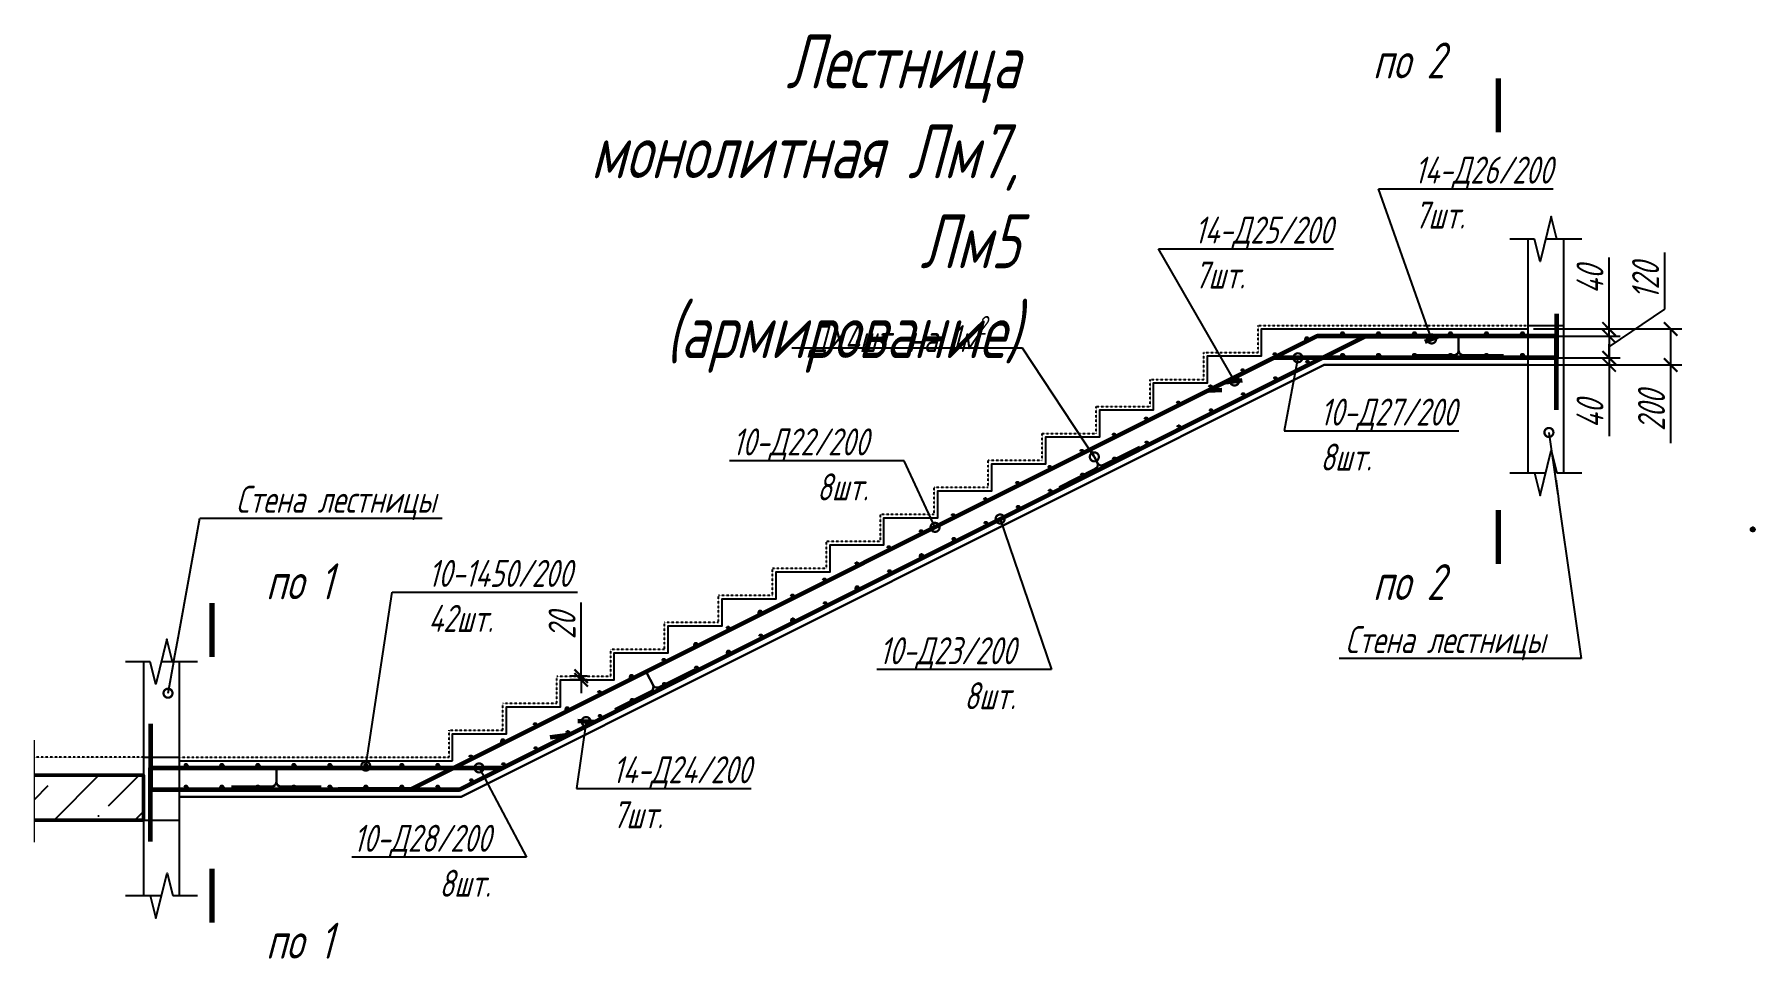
# Model space of a CAD drawing. Header units: millimetres. Extents: x 645 to 249636, y -127504 to 76561.
# Drawn here: x 213634 to 223197, y -22981 to -17843 of the extents above; entities that cross this region are included whole.
import ezdxf
from ezdxf import colors
from ezdxf.entities.mleader import LeaderData, LeaderLine
from ezdxf.enums import TextEntityAlignment as Align
from ezdxf.math import Vec2, Vec3

# ---------------------------------------------------------------- set-up
doc = ezdxf.new("R2010")
doc.units = ezdxf.units.MM
doc.linetypes.add('JIS_02_1.0', pattern=[2, 1, -1])
doc.layers.get('Defpoints').update_dxf_attribs({"color": 8})
for name, color, linetype, lineweight in [('монолит', 5, 'Continuous', 50), ('Обозначение', 94, 'Continuous', 25), ('Обозначения @ 50', 82, 'Continuous', 25), ('Основная', 7, 'Continuous', 60), ('размер', 202, 'Continuous', 15)]:
    doc.layers.add(name, color=color, linetype=linetype, lineweight=lineweight)
doc.layers.add('пол', color=7, linetype='JIS_02_1.0')
doc.styles.get("Standard").update_dxf_attribs({"font": 'simplex.shx', "width": 0.7, "oblique": 15, "height": 3})
doc.dimstyles.new('Default', dxfattribs={"dimtxt": 3, "dimasz": 1.5, "dimexe": 1.25, "dimexo": 0.625, "dimtad": 1, "dimdec": 0, "dimtxsty": 'Standard', "dimblk": 'ARCHTICK', "dimcen": 2.5, "dimadec": 0, "dimazin": 0, "dimtfac": 1, "dimtdec": 0, "dimtmove": 0, "dimatfit": 3, "dimfxl": 1, "dimarcsym": 0})

msp = doc.modelspace()

# ---------------------------------------------------------------- texts
at = {"layer": 'Обозначение', "oblique": 15, "width": 0.7}
msp.add_text('по 2', height=200, dxfattribs=at).set_placement((221476.874, -18087.987), align=Align.RIGHT)
msp.add_text('по 1', height=200, dxfattribs=at).set_placement((214921.865, -20983.8))
msp.add_text('по 2', height=200, dxfattribs=at).set_placement((221476.874, -20787.854), align=Align.TOP_RIGHT)
msp.add_text('по 1', height=200, dxfattribs=at).set_placement((214921.865, -22781.606), align=Align.TOP_LEFT)
at = {"layer": 'Обозначение', "insert": (219112.595, -17842.64), "char_height": 150, "width": 3017.91818, "attachment_point": 3}
msp.add_mtext('{\\H2x;Лестница монолитная Лм7, Лм5\\P(армирование)}', dxfattribs=at)

# ---------------------------------------------------------------- blocks, each defined once
blk = doc.blocks.new('*U214')
at = {"color": 0, "linetype": 'ByBlock', "lineweight": -2}
for points in [[(0, 2), (-3, 2), (-3, 1.25), (0, 1.25)], [(0, -2), (-3, -2), (-3, -1.25), (0, -1.25)]]:
    blk.add_wipeout(points, dxfattribs=at)
blk.add_wipeout([(-3, -1.25), (0, -1.25), (-2.5, -0.62), (2.5, 0.62), (0, 1.25), (-3, 1.25)], dxfattribs=at)
at = {"color": 0, "linetype": 'ByBlock', "lineweight": -2, "ltscale": 100}
for points in [[(0, 1.25), (0, 2), (0, 4)], [(0, -1.25), (-2.5, -0.62), (2.5, 0.62), (0, 1.25)], [(0, -4), (0, -2), (0, -1.25)]]:
    blk.add_lwpolyline(points, dxfattribs=at)
blk = doc.blocks.new('_DotSmall')
at = {"color": 0, "linetype": 'ByBlock', "const_width": 0.5}
blk.add_lwpolyline([(-0.0625, 0, 1), (0.0625, 0, 1)], format="xyb", close=True, dxfattribs=at)
blk = doc.blocks.new('_ArchTick')
at = {"color": 0, "linetype": 'ByBlock', "const_width": 0.15}
blk.add_lwpolyline([(-0.5, -0.5), (0.5, 0.5)], dxfattribs=at)
blk = doc.blocks.new('*D254')
at = {"layer": 'Defpoints', "color": 0, "transparency": 16777216}
for p in [(221940.6, -19480.8), (222393, -19480.8), (221940.6, -19520.8)]:
    blk.add_point(p, dxfattribs=at)
at = {"layer": 'Обозначение', "color": 0, "lineweight": -2, "transparency": 16777216}
for p, q in [((222393, -19480.8), (222393, -19084.1)), ((221971.9, -19480.8), (222455.5, -19480.8)), ((222393, -19520.8), (222393, -19480.8)), ((221971.9, -19520.8), (222455.5, -19520.8)), ((222393, -19520.8), (222393, -19595.8))]:
    blk.add_line(p, q, dxfattribs=at)
at = {"layer": 'Обозначение', "color": 0, "lineweight": -2, "transparency": 16777216, "xscale": 75, "yscale": 75, "zscale": 75}
for p, rotation in [((222393, -19480.8), 270), ((222393, -19520.8), 90)]:
    blk.add_blockref('_ArchTick', p, dxfattribs=dict(at, rotation=rotation))
at = {"layer": 'Обозначение', "color": 0, "transparency": 16777216, "insert": (222286.7, -19207.5), "char_height": 150, "attachment_point": 5, "rotation": 90}
blk.add_mtext('40', dxfattribs=at)
blk = doc.blocks.new('*D255')
at = {"layer": 'Defpoints', "color": 0, "transparency": 16777216}
for p in [(221940.6, -19640.8), (221940.6, -19680.8), (222393, -19680.8)]:
    blk.add_point(p, dxfattribs=at)
at = {"layer": 'Обозначение', "color": 0, "lineweight": -2, "transparency": 16777216}
for p, q in [((222393, -19640.8), (222393, -19565.8)), ((221971.9, -19640.8), (222455.5, -19640.8)), ((221971.9, -19680.8), (222455.5, -19680.8)), ((222393, -19640.8), (222393, -19680.8)), ((222393, -19680.8), (222393, -20077.4))]:
    blk.add_line(p, q, dxfattribs=at)
at = {"layer": 'Обозначение', "color": 0, "lineweight": -2, "transparency": 16777216, "xscale": 75, "yscale": 75, "zscale": 75}
for p, rotation in [((222393, -19640.8), 270), ((222393, -19680.8), 90)]:
    blk.add_blockref('_ArchTick', p, dxfattribs=dict(at, rotation=rotation))
at = {"layer": 'Обозначение', "color": 0, "transparency": 16777216, "insert": (222286.7, -19954.1), "char_height": 150, "attachment_point": 5, "rotation": 90}
blk.add_mtext('40', dxfattribs=at)
blk = doc.blocks.new('*D256')
at = {"layer": 'Defpoints', "color": 0, "transparency": 16777216}
for p in [(221940.6, -19520.8), (221940.6, -19640.8), (222393, -19640.8)]:
    blk.add_point(p, dxfattribs=at)
at = {"layer": 'Обозначение', "color": 0, "lineweight": -2, "transparency": 16777216}
for p, q in [((222702.2, -19371.4), (222702.2, -19056.4)), ((222393, -19580.8), (222702.2, -19371.4)), ((221971.9, -19520.8), (222455.5, -19520.8)), ((222393, -19520.8), (222393, -19640.8)), ((221971.9, -19640.8), (222455.5, -19640.8))]:
    blk.add_line(p, q, dxfattribs=at)
at = {"layer": 'Обозначение', "color": 0, "lineweight": -2, "transparency": 16777216, "xscale": 75, "yscale": 75, "zscale": 75}
for p, rotation in [((222393, -19520.8), 90), ((222393, -19640.8), 270)]:
    blk.add_blockref('_ArchTick', p, dxfattribs=dict(at, rotation=rotation))
at = {"layer": 'Обозначение', "color": 0, "transparency": 16777216, "insert": (222595.9, -19213.9), "char_height": 150, "attachment_point": 5, "rotation": 90}
blk.add_mtext('120', dxfattribs=at)
blk = doc.blocks.new('*D257')
at = {"layer": 'Defpoints', "color": 0, "transparency": 16777216}
for p in [(221940.6, -19480.8), (221940.6, -19680.8), (222735.1, -19680.8)]:
    blk.add_point(p, dxfattribs=at)
at = {"layer": 'Обозначение', "color": 0, "lineweight": -2, "transparency": 16777216}
for p, q in [((221971.9, -19480.8), (222797.6, -19480.8)), ((222735.1, -19480.8), (222735.1, -19680.8)), ((221971.9, -19680.8), (222797.6, -19680.8)), ((222735.1, -19680.8), (222735.1, -20115.8))]:
    blk.add_line(p, q, dxfattribs=at)
at = {"layer": 'Обозначение', "color": 0, "lineweight": -2, "transparency": 16777216, "xscale": 75, "yscale": 75, "zscale": 75}
for p, rotation in [((222735.1, -19480.8), 90), ((222735.1, -19680.8), 270)]:
    blk.add_blockref('_ArchTick', p, dxfattribs=dict(at, rotation=rotation))
at = {"layer": 'Обозначение', "color": 0, "transparency": 16777216, "insert": (222628.8, -19935.8), "char_height": 150, "attachment_point": 5, "rotation": 90}
blk.add_mtext('200', dxfattribs=at)
blk = doc.blocks.new('*D258')
at = {"layer": 'Defpoints', "color": 0, "transparency": 16777216}
for p in [(216675.2, -21410.9), (216739.6, -21410.9), (216739.6, -21430.8)]:
    blk.add_point(p, dxfattribs=at)
at = {"layer": 'Обозначение', "color": 0, "lineweight": -2, "transparency": 16777216}
for p, q in [((216675.2, -21410.9), (216675.2, -21000.8)), ((216708.4, -21410.9), (216612.7, -21410.9)), ((216675.2, -21430.8), (216675.2, -21410.9)), ((216708.4, -21430.8), (216612.7, -21430.8)), ((216675.2, -21430.8), (216675.2, -21505.8))]:
    blk.add_line(p, q, dxfattribs=at)
at = {"layer": 'Обозначение', "color": 0, "lineweight": -2, "transparency": 16777216, "xscale": 75, "yscale": 75, "zscale": 75}
for p, rotation in [((216675.2, -21410.9), 270), ((216675.2, -21430.8), 90)]:
    blk.add_blockref('_ArchTick', p, dxfattribs=dict(at, rotation=rotation))
at = {"layer": 'Обозначение', "color": 0, "transparency": 16777216, "insert": (216569, -21130.8), "char_height": 150, "attachment_point": 5, "rotation": 90}
blk.add_mtext('20', dxfattribs=at)
blk = doc.blocks.new('*U250')
at = {"layer": 'Основная'}
blk.add_circle((30, 10), 5, dxfattribs=at)
blk = doc.blocks.new('*U251')
at = {"layer": 'Основная', "color": 0, "linetype": 'ByBlock', "lineweight": -2, "transparency": 16777216}
for p in [(190494.1, -19520.8), (190694.1, -19520.8), (190894.1, -19520.8), (191094.1, -19520.8), (191294.1, -19520.8), (191494.1, -19520.8), (196527.6, -21920.8), (196727.6, -21920.8), (196927.6, -21920.8), (197127.6, -21920.8), (197327.6, -21920.8), (197527.6, -21920.8), (197727.6, -21920.8), (197927.6, -21920.8)]:
    blk.add_blockref('*U250', p, dxfattribs=at)
at = {"layer": 'Основная', "color": 0, "linetype": 'ByBlock', "lineweight": -2, "transparency": 16777216, "rotation": 333.434948822922}
for p in [(191691, -19533.9), (191869.9, -19623.3), (192048.8, -19712.8), (192227.7, -19802.2), (192406.6, -19891.6), (192585.5, -19981.1), (192764.3, -20070.5), (192943.2, -20160), (193122.1, -20249.4), (193301, -20338.9), (193479.9, -20428.3), (193658.8, -20517.7), (193837.7, -20607.2), (194016.5, -20696.6), (194195.4, -20786.1), (194374.3, -20875.5), (194553.2, -20965), (194732.1, -21054.4), (194911, -21143.8), (195089.9, -21233.3), (195268.7, -21322.7), (195447.6, -21412.2), (195626.5, -21501.6), (195805.4, -21591), (195984.3, -21680.5), (196163.2, -21769.9), (196342.1, -21859.4)]:
    blk.add_blockref('*U250', p, dxfattribs=at)
blk = doc.blocks.new('*U252')
at = {"layer": 'Основная'}
blk.add_circle((30, 10), 5, dxfattribs=at)
blk = doc.blocks.new('*U253')
at = {"layer": 'Основная', "color": 0, "linetype": 'ByBlock', "lineweight": -2, "transparency": 16777216}
for p in [(190494.1, -19640.8), (190694.1, -19640.8), (190894.1, -19640.8), (191094.1, -19640.8), (191294.1, -19640.8), (191494.1, -19640.8), (196527.6, -22040.8), (196727.6, -22040.8), (196927.6, -22040.8), (197127.6, -22040.8), (197327.6, -22040.8), (197527.6, -22040.8), (197727.6, -22040.8), (197927.6, -22040.8)]:
    blk.add_blockref('*U252', p, dxfattribs=at)
at = {"layer": 'Основная', "color": 0, "linetype": 'ByBlock', "lineweight": -2, "transparency": 16777216, "rotation": 333.434948822922}
for p in [(191688, -19666.5), (191866.9, -19756), (192045.8, -19845.4), (192224.7, -19934.9), (192403.6, -20024.3), (192582.5, -20113.7), (192761.4, -20203.2), (192940.2, -20292.6), (193119.1, -20382.1), (193298, -20471.5), (193476.9, -20561), (193655.8, -20650.4), (193834.7, -20739.8), (194013.6, -20829.3), (194192.4, -20918.7), (194371.3, -21008.2), (194550.2, -21097.6), (194729.1, -21187.1), (194908, -21276.5), (195086.9, -21365.9), (195265.7, -21455.4), (195444.6, -21544.8), (195623.5, -21634.3), (195802.4, -21723.7), (195981.3, -21813.2), (196160.2, -21902.6), (196339.1, -21992)]:
    blk.add_blockref('*U252', p, dxfattribs=at)

# ---------------------------------------------------------------- dimensions: what is measured, and where the dimension line sits
at = {"layer": 'Обозначение'}
for base, p1, p2, picture, middle in [((222392.96, -19680.783), (221940.61, -19640.783), (221940.61, -19680.783), '*D255', (222286.71, -19954.103)), ((216675.214, -21410.852), (216739.617, -21430.783), (216739.617, -21410.852), '*D258', (216568.964, -21130.834))]:
    dim = msp.add_linear_dim(base=base, p1=p1, p2=p2, angle=90, dimstyle='Default', dxfattribs=at)
    dim.commit()
    dim.dimension.update_dxf_attribs({"geometry": picture, "text_midpoint": middle})

# ---------------------------------------------------------------- hatches: boundary and pattern name
h = msp.add_hatch()
h.set_pattern_fill('ANSI36', color=256, scale=50)
h.set_pattern_definition([(45, (-76646393.88, 51479861.35), (84.18990114, 308.69630416), [396.875, -79.375, 0, -79.375])])
h.paths.add_polyline_path([(213633.823, -22211.055), (213633.823, -21961.055), (214240.683, -21961.055), (214240.683, -22211.055)])

# ---------------------------------------------------------------- linework, layer by layer
at = {"layer": 'Defpoints'}
for points in [[(214440.614, -21920.783), (215969.866, -21920.783), (220769.866, -19520.783), (221940.61, -19520.783)], [(214440.614, -22040.783), (215998.194, -22040.783), (220798.194, -19640.783), (221940.61, -19640.783)], [(214440.614, -22080.783), (216007.636, -22080.783), (220807.636, -19680.783), (221940.61, -19680.783)]]:
    msp.add_lwpolyline(points, dxfattribs=at)
at = {"layer": 'монолит', "ltscale": 5}
msp.add_lwpolyline([(213633.823, -22211.055), (214240.683, -22211.055), (214240.683, -22211.055), (214240.683, -21961.055), (213633.823, -21961.055)], dxfattribs=at)
at = {"layer": 'Обозначение'}
for p, q in [((221940.61, -19460.783), (222140.61, -19460.783)), ((214240.614, -21860.852), (214440.614, -21860.852))]:
    msp.add_line(p, q, dxfattribs=at)
for points in [[(221776.874, -18387.987, 30, 30, 0), (221776.874, -18087.987, 30, 30, 0), (221776.874, -18187.987, 0, 40, 0), (221576.874, -18187.987, 0, 0, 0), (221276.874, -18187.987, 0, 0, 0)], [(214621.865, -21303.679, 30, 30, 0), (214621.865, -21003.679, 30, 30, 0), (214621.865, -21103.679, 0, 40, 0), (214821.865, -21103.679, 0, 0, 0), (215121.865, -21103.679, 0, 0, 0)], [(214621.865, -22481.606, 30, 30, 0), (214621.865, -22781.606, 30, 30, 0), (214621.865, -22681.606, 0, 40, 0), (214821.865, -22681.606, 0, 0, 0), (215121.865, -22681.606, 0, 0, 0)]]:
    msp.add_lwpolyline(points, format="xyseb", dxfattribs=at)
for points in [[(222140.61, -18980.783), (221940.61, -18980.783), (221940.61, -20280.783), (222140.61, -20280.783)], [(214440.614, -21330.783), (214240.614, -21330.783), (214240.614, -22630.783), (214440.614, -22630.783)]]:
    msp.add_lwpolyline(points, close=True, dxfattribs=at)
at = {"layer": 'Обозначение', "color": 140, "ltscale": 5}
msp.add_lwpolyline([(215960.423, -21880.783), (215960.423, -21730.783), (216260.423, -21730.783), (216260.423, -21580.783), (216560.423, -21580.783), (216560.423, -21430.783), (216859.684, -21430.783), (216859.684, -21280.783), (217159.684, -21280.783), (217159.684, -21130.783), (217459.684, -21130.783), (217459.684, -20980.783), (217759.684, -20980.783), (217759.684, -20830.783), (218059.684, -20830.783), (218059.684, -20680.783), (218359.684, -20680.783), (218359.684, -20530.783), (218659.684, -20530.783), (218659.684, -20380.783), (218959.684, -20380.783), (218959.684, -20230.783), (219259.684, -20230.783), (219259.684, -20080.783), (219559.684, -20080.783), (219559.684, -19930.783), (219859.684, -19930.783), (219859.684, -19780.783), (220159.684, -19780.783), (220159.684, -19630.783), (220459.684, -19630.783), (220459.684, -19480.783), (221940.61, -19480.783), (221940.61, -19680.783), (220807.636, -19680.783), (216007.636, -22080.783), (214440.614, -22080.783), (214440.614, -21880.783), (215960.423, -21880.783)], dxfattribs=at)
at = {"layer": 'Обозначение'}
for points in [[(221940.61, -19680.783), (222140.61, -19680.783)], [(214240.614, -22210.852), (214440.614, -22210.852)]]:
    msp.add_lwpolyline(points, dxfattribs=at)
at = {"layer": 'Основная'}
for points in [[(222100.61, -19395.783), (222100.61, -19640.783), (221940.61, -19640.783), (220529.762, -19640.783), (220167.488, -19821.842), (220238.169, -19819.81)], [(214280.614, -21675.783), (214280.614, -21920.783), (214440.614, -21920.783), (216238.194, -21920.783), (216600.437, -21739.662), (216502.193, -21752.178)]]:
    msp.add_lwpolyline(points, dxfattribs=at)
at = {"layer": 'Основная', "color": 190}
msp.add_lwpolyline([(215593.194, -22040.783), (215998.194, -22040.783), (221038.194, -19520.783), (221443.194, -19520.783), (221368.765, -19551.671)], dxfattribs=at)
at = {"layer": 'Основная', "color": 230}
for points in [[(222100.61, -19930.783), (222100.61, -19520.783), (221940.61, -19520.783), (220769.866, -19520.783), (220259.998, -19775.607), (220351.313, -19764.887)], [(214280.614, -22330.783), (214280.614, -21920.783), (214440.614, -21920.783), (216238.194, -21920.783), (216748.017, -21665.871), (216657.534, -21660.5)]]:
    msp.add_lwpolyline(points, dxfattribs=at)
at = {"layer": 'Основная', "lineweight": 30}
for points in [[(221806.228, -19625.811), (221581.228, -19625.811, -0.41421356), (221556.228, -19600.811), (221556.228, -19525.811), (221556.228, -19600.811, -0.41421356), (221531.228, -19625.811), (221306.228, -19625.811)], [(219781.166, -20135.822), (219579.92, -20236.445, -0.41421356), (219546.379, -20225.264), (219512.838, -20158.182), (219546.379, -20225.264, -0.41421356), (219535.199, -20258.805), (219333.953, -20359.428)], [(217309.748, -21371.531), (217108.501, -21472.154, -0.41421356), (217074.96, -21460.974), (217041.419, -21393.892), (217074.96, -21460.974, -0.41421356), (217063.78, -21494.515), (216862.534, -21595.138)], [(215229.673, -22023.748), (215004.673, -22023.748, -0.41421356), (214979.673, -21998.748), (214979.673, -21923.748), (214979.673, -21998.748, -0.41421356), (214954.673, -22023.748), (214729.673, -22023.748)]]:
    msp.add_lwpolyline(points, format="xyb", dxfattribs=at)
at = {"layer": 'Основная'}
msp.add_circle((223191.879, -20594.76), 5, dxfattribs=at)
at = {"layer": 'пол'}
msp.add_lwpolyline([(214240.614, -21860.852), (213633.823, -21860.852)], dxfattribs=at)
at = {"layer": 'размер', "ltscale": 0.05}
msp.add_line((213633.823, -22333.78), (213633.823, -21767.21), dxfattribs=at)

msp.set_redraw_order([(e.dxf.handle, doc.entitydb.next_handle()) for e in msp.query("TEXT MTEXT ATTDEF DIMENSION ARC_DIMENSION")])  # texts and dimensions are drawn at this point

# ---------------------------------------------------------------- leaders
at = {"layer": 'Обозначение'}
ml = msp.add_multileader_mtext('Standard', dxfattribs=at)
ml.set_content('14-Д25/200^J7шт.', color=256)
ml.set_leader_properties()
ml.set_arrow_properties(name='DOTSMALL')
ml.build(insert=Vec2(0, 0))
ml.multileader.update_dxf_attribs({"text_left_attachment_type": 6, "text_right_attachment_type": 6, "dogleg_length": 2, "arrow_head_size": 100, "scale": 50})
ctx = ml.context
ctx.base_point, ctx.scale, ctx.char_height, ctx.arrow_head_size, ctx.landing_gap_size, ctx.plane_origin = Vec3(219987.223, -19035.756), 50, 150, 100, 100, Vec3(219665.526, -19726.382)
ctx.left_attachment, ctx.right_attachment = 6, 6
notes = []
notes.append((ctx, [(1, (1, 1, 0), (219887.223, -19035.756), (1, 0), 100, [(0, [(220309.487, -19769.797)], 0, [])])]))
ctx.mtext.insert, ctx.mtext.flow_direction = Vec3(220087.223, -18855.756), 5
ml = msp.add_multileader_mtext('Standard', dxfattribs=at)
ml.set_content('\\A1;ДX4шт. на 1м{\\H0.7x;\\S2^ ;}', color=256)
ml.set_leader_properties()
ml.set_arrow_properties(name='DOTSMALL')
ml.build(insert=Vec2(0, 0))
ml.multileader.update_dxf_attribs({"text_left_attachment_type": 6, "text_right_attachment_type": 6, "dogleg_length": 2, "arrow_head_size": 100, "scale": 50})
ctx = ml.context
ctx.base_point, ctx.scale, ctx.char_height, ctx.arrow_head_size, ctx.landing_gap_size, ctx.plane_origin = Vec3(217536.565, -19588.054), 50, 150, 100, 100, Vec3(220043.924, -19948.659)
ctx.left_attachment, ctx.right_attachment, ctx.text_align_type = 6, 6, 2
notes.append((ctx, [(0, (1, 1, 0), (219129.292, -19588.054), (-1, 0), 100, [(0, [(219529.609, -20191.723)], 0, [])])]))
ctx.mtext.insert, ctx.mtext.alignment, ctx.mtext.flow_direction = Vec3(218929.292, -19408.054), 3, 5
ml = msp.add_multileader_mtext('Standard', dxfattribs=at)
ml.set_content('10-Д22/200^J8шт.', color=256)
ml.set_leader_properties()
ml.set_arrow_properties(name='DOTSMALL')
ml.build(insert=Vec2(0, 0))
ml.multileader.update_dxf_attribs({"text_left_attachment_type": 6, "text_right_attachment_type": 6, "dogleg_length": 2, "arrow_head_size": 100, "scale": 50})
ctx = ml.context
ctx.base_point, ctx.scale, ctx.char_height, ctx.arrow_head_size, ctx.landing_gap_size, ctx.plane_origin = Vec3(217159.869, -20213.547), 50, 150, 100, 100, Vec3(218654.017, -20667.161)
ctx.left_attachment, ctx.right_attachment, ctx.text_align_type = 6, 6, 2
notes.append((ctx, [(1, (1, 1, 0), (218472.406, -20213.547), (-1, 0), 100, [(0, [(218643.556, -20583.479)], 0, [])])]))
ctx.mtext.insert, ctx.mtext.alignment, ctx.mtext.flow_direction = Vec3(218272.406, -20033.547), 3, 5
ml = msp.add_multileader_mtext('Standard', dxfattribs=at)
ml.set_content('10-Д23/200^J8шт.', color=256)
ml.set_leader_properties()
ml.set_arrow_properties(name='DOTSMALL')
ml.build(insert=Vec2(0, 0))
ml.multileader.update_dxf_attribs({"text_left_attachment_type": 6, "text_right_attachment_type": 6, "dogleg_length": 2, "arrow_head_size": 100, "scale": 50})
ctx = ml.context
ctx.base_point, ctx.scale, ctx.char_height, ctx.arrow_head_size, ctx.landing_gap_size, ctx.plane_origin = Vec3(217978.516, -21374.462), 50, 150, 100, 100, Vec3(219101.872, -20573.616)
ctx.left_attachment, ctx.right_attachment, ctx.text_align_type = 6, 6, 2
notes.append((ctx, [(1, (1, 1, 0), (219291.053, -21374.462), (-1, 0), 100, [(0, [(219005.538, -20537.111)], 0, [])])]))
ctx.mtext.insert, ctx.mtext.alignment, ctx.mtext.flow_direction = Vec3(219091.053, -21194.462), 3, 5
ml = msp.add_multileader_mtext('Standard', dxfattribs=at)
ml.set_content('10-1450/200^J42шт.', color=256)
ml.set_leader_properties()
ml.set_arrow_properties(name='DOTSMALL')
ml.build(insert=Vec2(0, 0))
ml.multileader.update_dxf_attribs({"text_left_attachment_type": 6, "text_right_attachment_type": 6, "dogleg_length": 2, "arrow_head_size": 100, "scale": 50})
ctx = ml.context
ctx.base_point, ctx.scale, ctx.char_height, ctx.arrow_head_size, ctx.landing_gap_size, ctx.plane_origin = Vec3(215724.794, -20944.41), 50, 150, 100, 100, Vec3(215477.173, -21910.783)
ctx.left_attachment, ctx.right_attachment = 6, 6
notes.append((ctx, [(0, (1, 1, 0), (215624.794, -20944.41), (1, 0), 100, [(0, [(215477.173, -21910.783)], 0, [])])]))
ctx.mtext.insert, ctx.mtext.flow_direction = Vec3(215824.794, -20764.41), 5
ml = msp.add_multileader_mtext('Standard', dxfattribs=at)
ml.set_content('14-Д24/200^J7шт.', color=256)
ml.set_leader_properties()
ml.set_arrow_properties(name='DOTSMALL')
ml.build(insert=Vec2(0, 0))
ml.multileader.update_dxf_attribs({"text_left_attachment_type": 6, "text_right_attachment_type": 6, "dogleg_length": 2, "arrow_head_size": 100, "scale": 50})
ctx = ml.context
ctx.base_point, ctx.scale, ctx.char_height, ctx.arrow_head_size, ctx.landing_gap_size, ctx.plane_origin = Vec3(216749.472, -22036.223), 50, 150, 100, 100, Vec3(216517.118, -21668.853)
ctx.left_attachment, ctx.right_attachment = 6, 6
notes.append((ctx, [(1, (1, 1, 0), (216649.472, -22036.223), (1, 0), 100, [(0, [(216702.776, -21663.186)], 0, [])])]))
ctx.mtext.insert, ctx.mtext.flow_direction = Vec3(216849.472, -21856.223), 5
ml = msp.add_multileader_mtext('Standard', dxfattribs=at)
ml.set_content('10-Д28/200^J8шт.', color=256)
ml.set_leader_properties()
ml.set_arrow_properties(name='DOTSMALL')
ml.build(insert=Vec2(0, 0))
ml.multileader.update_dxf_attribs({"text_left_attachment_type": 6, "text_right_attachment_type": 6, "dogleg_length": 2, "arrow_head_size": 100, "scale": 50})
ctx = ml.context
ctx.base_point, ctx.scale, ctx.char_height, ctx.arrow_head_size, ctx.landing_gap_size, ctx.plane_origin = Vec3(215058.992, -22417.134), 50, 150, 100, 100, Vec3(215430.353, -21877.363)
ctx.left_attachment, ctx.right_attachment, ctx.text_align_type = 6, 6, 2
notes.append((ctx, [(0, (1, 1, 0), (216371.529, -22417.134), (-1, 0), 100, [(0, [(216107.315, -21920.783)], 0, [])])]))
ctx.mtext.insert, ctx.mtext.alignment, ctx.mtext.flow_direction = Vec3(216171.529, -22237.134), 3, 5
for ctx, leaders in notes:
    for number, flags, end, landing, length, lines in leaders:
        leader = LeaderData()
        leader.index, (leader.has_last_leader_line, leader.has_dogleg_vector, leader.attachment_direction) = number, flags
        leader.last_leader_point, leader.dogleg_vector, leader.dogleg_length = Vec3(end), Vec3(landing), length
        for number, points, colour, breaks in lines:
            line = LeaderLine()
            line.index, line.vertices, line.color, line.breaks = number, Vec3.list(points), colors.encode_raw_color(colour), breaks
            leader.lines.append(line)
        ctx.leaders.append(leader)

# ---------------------------------------------------------------- next in the draw order: block references
at = {"layer": 'Обозначения @ 50', "ltscale": 100, "xscale": -50.00000000000002, "yscale": 50.00000000000002, "zscale": 50.00000000000002}
for p, rotation in [((222040.61, -18980.783), 89.99999999999993), ((222040.61, -20280.783), 269.9999999999999), ((214340.614, -22630.783), 269.9999999999999)]:
    msp.add_blockref('*U214', p, dxfattribs=dict(at, rotation=rotation))

# ---------------------------------------------------------------- next in the draw order: linework, layer by layer
at = {"layer": 'Обозначение'}
msp.add_lwpolyline([(221776.874, -20487.854, 30, 30, 0), (221776.874, -20787.854, 30, 30, 0), (221776.874, -20687.854, 0, 40, 0), (221576.874, -20687.854, 0, 0, 0), (221276.874, -20687.854, 0, 0, 0)], format="xyseb", dxfattribs=at)
at = {"layer": 'Основная', "color": 20}
msp.add_lwpolyline([(222100.61, -19765.783), (222100.61, -19520.783), (221940.61, -19520.783), (220769.866, -19520.783), (215727.69, -22040.783), (215322.69, -22040.783)], dxfattribs=at)
at = {"layer": 'пол'}
msp.add_lwpolyline([(214439.683, -21860.782), (215940.422, -21860.782), (215940.422, -21710.852), (216240.422, -21710.852), (216240.422, -21560.852), (216540.422, -21560.852), (216540.422, -21410.852), (216839.683, -21410.852), (216839.683, -21260.852), (217139.683, -21260.852), (217139.683, -21110.852), (217439.683, -21110.852), (217439.683, -20960.852), (217739.683, -20960.852), (217739.683, -20810.852), (218039.683, -20810.852), (218039.683, -20660.852), (218339.683, -20660.852), (218339.683, -20510.852), (218639.683, -20510.852), (218639.683, -20360.852), (218939.683, -20360.852), (218939.683, -20210.852), (219239.683, -20210.852), (219239.683, -20060.852), (219539.683, -20060.852), (219539.683, -19910.852), (219839.683, -19910.852), (219839.683, -19760.852), (220139.683, -19760.852), (220139.683, -19610.852), (220440.61, -19610.852), (220440.684, -19460.852), (221940.61, -19460.852)], dxfattribs=at)

# ---------------------------------------------------------------- next in the draw order: dimensions: what is measured, and where the dimension line sits
at = {"layer": 'Обозначение'}
dim = msp.add_linear_dim(base=(222392.96, -19640.783), p1=(221940.61, -19520.783), p2=(221940.61, -19640.783), angle=90, dimstyle='Default', override={"dimtmove": 1}, dxfattribs=at)
dim.commit()
dim.dimension.update_dxf_attribs({"geometry": '*D256', "text_midpoint": (222702.187, -19340.189), "dimtype": 160})
for base, p1, p2, picture, middle in [((222392.96, -19480.783), (221940.61, -19520.783), (221940.61, -19480.783), '*D254', (222286.71, -19207.464)), ((222735.095, -19680.783), (221940.61, -19480.783), (221940.61, -19680.783), '*D257', (222628.845, -19935.801))]:
    dim = msp.add_linear_dim(base=base, p1=p1, p2=p2, angle=90, dimstyle='Default', dxfattribs=at)
    dim.commit()
    dim.dimension.update_dxf_attribs({"geometry": picture, "text_midpoint": middle})

# ---------------------------------------------------------------- next in the draw order: leaders
ml = msp.add_multileader_mtext('Standard', dxfattribs=at)
ml.set_content('14-Д26/200^J7шт.', color=256)
ml.set_leader_properties()
ml.set_arrow_properties(name='DOTSMALL')
ml.build(insert=Vec2(0, 0))
ml.multileader.update_dxf_attribs({"text_left_attachment_type": 6, "text_right_attachment_type": 6, "dogleg_length": 2, "arrow_head_size": 100, "scale": 50})
ctx = ml.context
ctx.base_point, ctx.scale, ctx.char_height, ctx.arrow_head_size, ctx.landing_gap_size, ctx.plane_origin = Vec3(221210.508, -18702.36), 50, 150, 100, 100, Vec3(222581.139, -19821.414)
ctx.left_attachment, ctx.right_attachment = 6, 6
notes = []
notes.append((ctx, [(1, (1, 1, 0), (221110.508, -18702.36), (1, 0), 100, [(0, [(221405.979, -19536.227)], 0, [])])]))
ctx.mtext.insert, ctx.mtext.flow_direction = Vec3(221310.508, -18522.36), 5
ml = msp.add_multileader_mtext('Standard', dxfattribs=at)
ml.set_content('10-Д27/200^J8шт.', color=256)
ml.set_leader_properties()
ml.set_arrow_properties(name='DOTSMALL')
ml.build(insert=Vec2(0, 0))
ml.multileader.update_dxf_attribs({"text_left_attachment_type": 6, "text_right_attachment_type": 6, "dogleg_length": 2, "arrow_head_size": 100, "scale": 50})
ctx = ml.context
ctx.base_point, ctx.scale, ctx.char_height, ctx.arrow_head_size, ctx.landing_gap_size, ctx.plane_origin = Vec3(220685.705, -20047.722), 50, 150, 100, 100, Vec3(220733.09, -19597.368)
ctx.left_attachment, ctx.right_attachment = 6, 6
notes.append((ctx, [(1, (1, 1, 0), (220585.705, -20047.722), (1, 0), 100, [(0, [(220661.889, -19640.783)], 0, [])])]))
ctx.mtext.insert, ctx.mtext.flow_direction = Vec3(220785.705, -19867.722), 5
ml = msp.add_multileader_mtext('Standard', dxfattribs=at)
ml.set_content('Стена лестницы', color=256)
ml.set_leader_properties()
ml.set_arrow_properties(name='DOTSMALL')
ml.build(insert=Vec2(0, 0))
ml.multileader.update_dxf_attribs({"text_left_attachment_type": 6, "text_right_attachment_type": 6, "dogleg_length": 2, "arrow_head_size": 100, "scale": 50})
ctx = ml.context
ctx.base_point, ctx.scale, ctx.char_height, ctx.arrow_head_size, ctx.landing_gap_size, ctx.plane_origin = Vec3(220550.067, -21312.711), 50, 150, 100, 100, Vec3(222059.214, -19972.385)
ctx.left_attachment, ctx.right_attachment, ctx.text_align_type = 6, 6, 2
notes.append((ctx, [(0, (1, 1, 0), (222237.292, -21312.711), (-1, 0), 100, [(0, [(222058.247, -20055.988)], 0, [])])]))
ctx.mtext.insert, ctx.mtext.alignment, ctx.mtext.flow_direction = Vec3(222037.292, -21132.711), 3, 5
for ctx, leaders in notes:
    for number, flags, end, landing, length, lines in leaders:
        leader = LeaderData()
        leader.index, (leader.has_last_leader_line, leader.has_dogleg_vector, leader.attachment_direction) = number, flags
        leader.last_leader_point, leader.dogleg_vector, leader.dogleg_length = Vec3(end), Vec3(landing), length
        for number, points, colour, breaks in lines:
            line = LeaderLine()
            line.index, line.vertices, line.color, line.breaks = number, Vec3.list(points), colors.encode_raw_color(colour), breaks
            leader.lines.append(line)
        ctx.leaders.append(leader)

# ---------------------------------------------------------------- next in the draw order: block references
at = {"layer": 'Обозначения @ 50', "ltscale": 100, "xscale": -50.00000000000002, "yscale": 50.00000000000002, "zscale": 50.00000000000002, "rotation": 89.99999999999993}
msp.add_blockref('*U214', (214340.455, -21330.783), dxfattribs=at)

# ---------------------------------------------------------------- next in the draw order: linework, layer by layer
at = {"layer": 'Основная', "color": 140}
msp.add_lwpolyline([(214280.614, -21795.783), (214280.614, -22040.783), (214440.614, -22040.783), (215998.194, -22040.783), (221038.194, -19520.783), (221443.194, -19520.783)], dxfattribs=at)

# ---------------------------------------------------------------- next in the draw order: block references
at = {"layer": 'Основная', "xscale": -1}
for name in ['*U251', '*U253']:
    msp.add_blockref(name, (412434.729, 0), dxfattribs=at)

# ---------------------------------------------------------------- next in the draw order: leaders
at = {"layer": 'Обозначение'}
ml = msp.add_multileader_mtext('Standard', dxfattribs=at)
ml.set_content('Стена лестницы', color=256)
ml.set_leader_properties()
ml.set_arrow_properties(name='DOTSMALL')
ml.build(insert=Vec2(0, 0))
ml.multileader.update_dxf_attribs({"text_left_attachment_type": 6, "text_right_attachment_type": 6, "dogleg_length": 2, "arrow_head_size": 100, "scale": 50})
ctx = ml.context
ctx.base_point, ctx.scale, ctx.char_height, ctx.arrow_head_size, ctx.landing_gap_size, ctx.plane_origin = Vec3(214654.628, -20532.55), 50, 150, 100, 100, Vec3(214331.187, -21409.798)
ctx.left_attachment, ctx.right_attachment = 6, 6
notes = []
notes.append((ctx, [(0, (1, 1, 0), (214554.628, -20532.55), (1, 0), 100, [(0, [(214377.189, -21505.545)], 0, [])])]))
ctx.mtext.insert, ctx.mtext.flow_direction = Vec3(214754.628, -20352.55), 5
for ctx, leaders in notes:
    for number, flags, end, landing, length, lines in leaders:
        leader = LeaderData()
        leader.index, (leader.has_last_leader_line, leader.has_dogleg_vector, leader.attachment_direction) = number, flags
        leader.last_leader_point, leader.dogleg_vector, leader.dogleg_length = Vec3(end), Vec3(landing), length
        for number, points, colour, breaks in lines:
            line = LeaderLine()
            line.index, line.vertices, line.color, line.breaks = number, Vec3.list(points), colors.encode_raw_color(colour), breaks
            leader.lines.append(line)
        ctx.leaders.append(leader)

doc.saveas('drawing.dxf')
